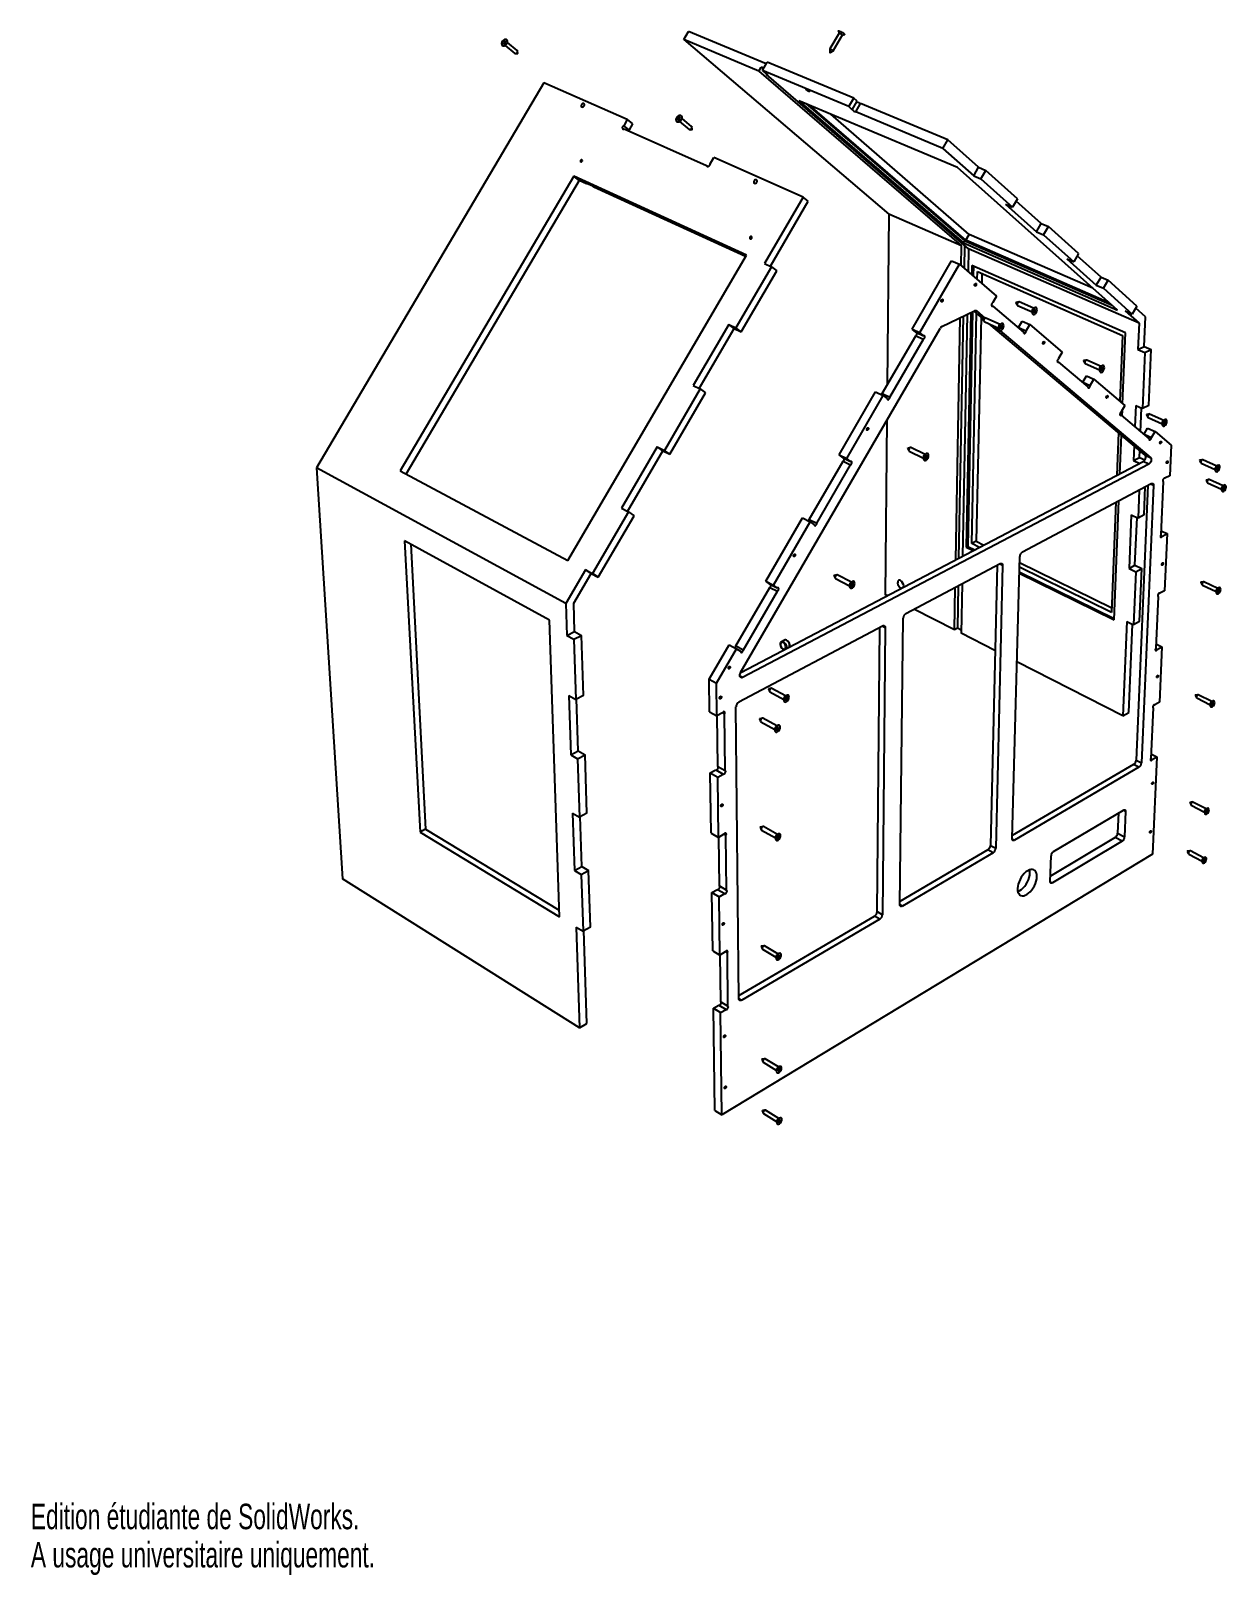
# Model space of a CAD drawing. Extents: x 0 to 170, y 0 to 220.
import ezdxf
from ezdxf.enums import TextEntityAlignment as Align

# ---------------------------------------------------------------- set-up
doc = ezdxf.new("R2010")
doc.units = 0
doc.layers.get('0').update_dxf_attribs({"linetype": 'CONTINUOUS'})

msp = doc.modelspace()

# ---------------------------------------------------------------- texts
at = {"color": 7, "linetype": 'CONTINUOUS'}
for s, width, p in [('Edition étudiante de SolidWorks.', 0.667188, (0, 5.45)), ('A usage universitaire uniquement.', 0.668182, (0, 0))]:
    msp.add_text(s, height=3.633, dxfattribs=dict(at, width=width)).set_placement(p, align=Align.BOTTOM_LEFT)

# ---------------------------------------------------------------- linework, layer by layer
at = {"color": 7, "linetype": 'CONTINUOUS'}
for p, q in [((67.52, 218.7), (67.37, 218.53)), ((67.37, 218.53), (67.4, 218.35)), ((67.52, 218.41), (67.37, 218.53)), ((67.4, 218.35), (67.57, 218.33)), ((67.7, 218.69), (67.52, 218.7)), ((67.67, 218.58), (67.52, 218.7)), ((67.67, 218.58), (67.52, 218.41)), ((67.52, 218.41), (67.53, 218.34)), ((67.57, 218.33), (67.72, 218.5)), ((67.62, 218.11), (69.02, 216.99)), ((67.71, 218.58), (67.67, 218.58)), ((67.72, 218.5), (67.7, 218.69)), ((69.36, 217.41), (67.95, 218.54)), ((93.11, 218.95), (93.79, 220.11)), ((103.81, 214.46), (93.11, 218.95)), ((93.11, 218.95), (122.34, 194.08)), ((104.86, 215.48), (93.79, 220.11)), ((115.26, 219.87), (113.93, 217.62)), ((114.38, 217.35), (115.71, 219.61)), ((115.17, 220.17), (115.25, 219.87)), ((115.7, 219.6), (116, 219.68)), ((69.14, 216.96), (69.44, 216.99)), ((69.45, 217), (69.41, 217.3)), ((113.93, 217.61), (113.93, 217.11)), ((113.95, 217.1), (114.38, 217.35)), ((103.81, 214.46), (104.15, 215.04)), ((103.81, 214.46), (132.7, 189.56)), ((104.51, 214.89), (104.15, 215.04)), ((104.15, 215.04), (104.45, 214.79)), ((104.31, 214.55), (105.01, 215.74)), ((104.31, 214.55), (104.82, 214.12)), ((116.63, 209.39), (104.31, 214.55)), ((104.91, 214.06), (104.87, 213.99)), ((133.69, 189.13), (104.87, 213.99)), ((117.33, 210.59), (105.01, 215.74)), ((73.14, 212.79), (40.73, 157.9)), ((85.04, 207.55), (73.14, 212.79)), ((132.12, 200.69), (109.49, 210.24)), ((109.49, 210.24), (132.99, 189.96)), ((110.49, 209.82), (133.15, 190.24)), ((133.32, 190.34), (111.09, 209.57)), ((116.63, 209.39), (117.33, 210.59)), ((117.13, 208.95), (116.63, 209.39)), ((117.13, 208.95), (117.83, 210.15)), ((117.83, 210.15), (117.33, 210.59)), ((117.61, 208.66), (118.31, 209.86)), ((130.76, 204.66), (118.31, 209.86)), ((85.04, 207.55), (84.53, 206.67)), ((85.04, 207.55), (85.8, 206.93)), ((92.39, 207.87), (92.23, 207.69)), ((92.23, 207.69), (92.26, 207.49)), ((92.38, 207.57), (92.23, 207.69)), ((92.26, 207.49), (92.45, 207.48)), ((92.54, 207.75), (92.38, 207.57)), ((92.38, 207.57), (92.39, 207.48)), ((92.58, 207.85), (92.39, 207.87)), ((92.54, 207.75), (92.39, 207.87)), ((92.45, 207.48), (92.61, 207.66)), ((92.5, 207.25), (93.85, 206.13)), ((92.6, 207.74), (92.54, 207.75)), ((92.61, 207.66), (92.58, 207.85)), ((94.21, 206.57), (92.85, 207.68)), ((133.8, 191.17), (114.06, 208.32)), ((130.05, 203.43), (117.61, 208.66)), ((85.29, 206.06), (84.53, 206.67)), ((84.6, 206.21), (96.35, 201.01)), ((85.8, 206.93), (85.29, 206.06)), ((93.99, 206.1), (94.27, 206.14)), ((94.28, 206.15), (94.27, 206.43)), ((130.05, 203.43), (130.76, 204.66)), ((130.05, 203.43), (134.43, 199.53)), ((135.13, 200.74), (130.76, 204.66)), ((96.54, 200.86), (96.35, 201.01)), ((96.84, 201.23), (97.36, 202.12)), ((110.11, 196.5), (97.36, 202.12)), ((154.95, 180.38), (132.12, 200.69)), ((134.43, 199.53), (135.13, 200.74)), ((135.13, 200.74), (136.16, 200.3)), ((77.4, 199.46), (52.67, 157.47)), ((78.16, 198.87), (53.53, 157.01)), ((102.02, 188.21), (77.4, 199.46)), ((78.16, 198.87), (77.4, 199.46)), ((79.24, 198.37), (78.16, 198.87)), ((78.86, 198.67), (79.88, 198.2)), ((79.24, 198.37), (78.86, 198.67)), ((79.24, 198.37), (79.3, 198.47)), ((79.88, 198.2), (80.26, 197.91)), ((134.43, 199.53), (135.46, 199.09)), ((135.46, 199.09), (136.16, 200.3)), ((135.46, 199.09), (139.98, 195.06)), ((140.68, 196.25), (136.16, 200.3)), ((101.9, 188.01), (80.26, 197.91)), ((110.11, 196.5), (104.59, 187.04)), ((110.84, 195.89), (110.11, 196.5)), ((140.68, 196.25), (139.98, 195.06)), ((105.45, 186.64), (110.84, 195.89)), ((122.34, 194.08), (122.11, 169.71)), ((132.7, 189.56), (122.34, 194.08)), ((138.96, 195.49), (139.98, 195.06)), ((138.96, 195.49), (143.38, 191.55)), ((144.07, 192.73), (140.49, 195.93)), ((143.38, 191.55), (144.07, 192.73)), ((144.07, 192.73), (145.09, 192.3)), ((144.4, 191.11), (145.09, 192.3)), ((149.39, 188.43), (145.09, 192.3)), ((132.64, 186.7), (132.7, 189.56)), ((133.15, 190.24), (132.99, 189.96)), ((132.99, 189.96), (154.95, 180.38)), ((133.13, 189.61), (133.07, 186.33)), ((133.15, 190.24), (154.17, 181.08)), ((133.32, 190.34), (133.8, 191.17)), ((153.77, 181.43), (133.32, 190.34)), ((151.42, 183.52), (133.8, 191.17)), ((143.38, 191.55), (144.4, 191.11)), ((144.4, 191.11), (148.72, 187.26)), ((76.58, 144.67), (102.02, 188.21)), ((125.64, 177.66), (131.29, 187.4)), ((131.29, 187.4), (132.39, 186.92)), ((133.69, 189.13), (133.63, 185.86)), ((158.01, 178.5), (133.69, 189.13)), ((147.7, 187.7), (148.72, 187.26)), ((147.7, 187.7), (151.92, 183.93)), ((149.39, 188.43), (148.72, 187.26)), ((152.59, 185.09), (149.21, 188.12)), ((105.62, 186.57), (100.54, 177.86)), ((101.29, 177.28), (106.36, 185.97)), ((104.59, 187.04), (105.62, 186.57)), ((105.62, 186.57), (106.36, 185.97)), ((126.74, 177.16), (132.39, 186.92)), ((132.39, 186.92), (137.7, 182.38)), ((134.17, 186.74), (134.15, 185.41)), ((156.06, 177.12), (134.17, 186.74)), ((134.39, 186.65), (134.36, 185.23)), ((134.94, 184.74), (134.96, 185.87)), ((134.96, 185.87), (155.64, 176.77)), ((135.61, 185.59), (135.58, 184.19)), ((151.92, 183.93), (152.59, 185.09)), ((152.59, 185.09), (153.6, 184.65)), ((151.92, 183.93), (152.93, 183.5)), ((152.93, 183.5), (153.6, 184.65)), ((152.93, 183.5), (157.05, 179.82)), ((157.71, 180.96), (153.6, 184.65)), ((136.97, 181.02), (137.15, 180.94)), ((137.15, 180.94), (141.53, 177.21)), ((137.7, 182.38), (137.16, 181.44)), ((140.85, 181.54), (140.46, 181.44)), ((140.46, 181.42), (140.64, 181.07)), ((140.7, 181.02), (142.75, 180.11)), ((142.98, 180.63), (140.93, 181.54)), ((143.05, 180.68), (142.9, 180.56)), ((157.71, 180.96), (157.05, 179.82)), ((158.91, 179.43), (157.54, 180.66)), ((129.91, 178.04), (134.57, 180.26)), ((131.87, 144.77), (132.51, 179.28)), ((132.94, 179.49), (132.29, 144.99)), ((133.51, 179.76), (132.84, 145.28)), ((134.04, 180.01), (133.38, 146.57)), ((134.26, 180.12), (133.59, 146.69)), ((134.17, 147.08), (134.84, 179.92)), ((135.74, 179.17), (134.48, 180.22)), ((135.48, 179.39), (134.81, 147.41)), ((134.84, 180.25), (136.03, 179.24)), ((135.69, 179.14), (135.88, 178.79)), ((136.09, 179.26), (135.7, 179.16)), ((135.93, 178.73), (137.98, 177.81)), ((138.22, 178.33), (136.17, 179.25)), ((158.88, 159.69), (136.63, 178.42)), ((138.28, 178.38), (138.13, 178.27)), ((140.82, 177.88), (141.36, 178.81)), ((141.36, 178.81), (142.44, 178.33)), ((142.74, 180.21), (142.76, 180.02)), ((142.97, 180.23), (143.04, 180.31)), ((142.98, 180.29), (142.97, 180.08)), ((142.97, 180.1), (143.11, 180.04)), ((142.97, 180.08), (143.11, 180.04)), ((143.12, 180.47), (142.98, 180.29)), ((143.04, 180.31), (143.04, 180.38)), ((143.04, 180.31), (143.25, 180.22)), ((143.11, 180.04), (143.25, 180.22)), ((143.26, 180.43), (143.12, 180.47)), ((143.25, 180.22), (143.26, 180.43)), ((156.05, 180.25), (157.05, 179.82)), ((156.05, 180.25), (158.01, 178.5)), ((158.01, 178.5), (157.86, 174.76)), ((158.73, 175.2), (158.91, 179.43)), ((99.51, 178.34), (94.42, 169.62)), ((95.28, 169.21), (100.27, 177.76)), ((99.51, 178.34), (100.54, 177.86)), ((100.27, 177.76), (99.51, 178.34)), ((100.27, 177.76), (101.29, 177.28)), ((101.29, 177.28), (100.54, 177.86)), ((101.2, 128.68), (129.64, 177.77)), ((121.39, 168.47), (126.17, 176.72)), ((122.48, 167.96), (127.26, 176.22)), ((125.64, 177.66), (126.74, 177.16)), ((126.18, 177.22), (125.64, 177.66)), ((126.17, 176.72), (127.26, 176.22)), ((126.18, 177.22), (127.27, 176.72)), ((127.27, 176.72), (126.74, 177.16)), ((137.44, 178.05), (138.05, 177.54)), ((137.98, 177.92), (137.99, 177.73)), ((138.14, 177.47), (159.67, 159.33)), ((138.36, 178.17), (138.21, 178)), ((138.21, 177.93), (138.28, 178.01)), ((138.21, 178), (138.21, 177.78)), ((138.21, 177.81), (138.35, 177.74)), ((138.21, 177.78), (138.35, 177.74)), ((138.28, 178.01), (138.29, 178.09)), ((138.28, 178.01), (138.49, 177.92)), ((138.35, 177.74), (138.49, 177.92)), ((138.5, 178.14), (138.36, 178.17)), ((138.49, 177.92), (138.5, 178.14)), ((140.81, 177.82), (140.82, 177.88)), ((140.82, 177.88), (141.91, 177.4)), ((141.91, 177.4), (142.44, 178.33)), ((142.44, 178.33), (147.07, 174.38)), ((155.64, 176.77), (155.27, 167.37)), ((155.67, 167.03), (156.06, 177.12)), ((147.07, 174.38), (146.54, 173.46)), ((157.86, 174.76), (158.73, 175.2)), ((157.86, 174.76), (158.85, 174.32)), ((158.85, 174.32), (158.52, 166.34)), ((158.73, 175.2), (159.73, 174.76)), ((158.85, 174.32), (159.73, 174.76)), ((159.39, 166.79), (159.73, 174.76)), ((146.35, 173.05), (146.52, 172.97)), ((146.52, 172.97), (150.7, 169.43)), ((150.49, 173.26), (150.1, 173.17)), ((150.1, 173.15), (150.28, 172.8)), ((150.33, 172.75), (152.37, 171.84)), ((152.59, 172.35), (150.56, 173.26)), ((152.36, 171.93), (152.38, 171.74)), ((152.68, 172.41), (152.52, 172.29)), ((152.59, 172.02), (152.58, 171.81)), ((152.58, 171.84), (152.71, 171.78)), ((152.58, 171.81), (152.71, 171.78)), ((152.73, 172.19), (152.59, 172.02)), ((152.59, 171.97), (152.64, 172.04)), ((152.64, 172.04), (152.65, 172.09)), ((152.64, 172.04), (152.85, 171.95)), ((152.71, 171.78), (152.85, 171.95)), ((152.86, 172.16), (152.73, 172.19)), ((152.85, 171.95), (152.86, 172.16)), ((94.42, 169.62), (95.44, 169.13)), ((149.98, 170.04), (149.99, 170.1)), ((149.99, 170.1), (150.51, 171)), ((149.99, 170.1), (151.06, 169.61)), ((150.51, 171), (151.58, 170.52)), ((151.06, 169.61), (151.58, 170.52)), ((151.58, 170.52), (155.99, 166.76)), ((95.44, 169.13), (90.33, 160.37)), ((91.11, 159.82), (96.21, 168.56)), ((95.44, 169.13), (96.21, 168.56)), ((115.25, 159.73), (120.45, 168.71)), ((116.33, 159.21), (121.54, 168.2)), ((120.45, 168.71), (121.54, 168.2)), ((121.39, 168.47), (122.48, 167.96)), ((121.54, 168.2), (122.08, 167.77)), ((155.29, 165.47), (155.45, 165.39)), ((155.45, 165.39), (159.43, 162.01)), ((155.99, 166.76), (155.47, 165.86)), ((155.6, 165.27), (155.63, 166.14)), ((157.53, 166.79), (157.41, 163.73)), ((157.53, 166.79), (158.52, 166.34)), ((158.23, 163.03), (158.37, 166.41)), ((159.39, 166.79), (158.52, 166.34)), ((159.06, 165.46), (159.25, 165.11)), ((159.45, 165.56), (159.07, 165.48)), ((161.53, 164.65), (159.52, 165.56)), ((122.06, 164.7), (121.83, 139.8)), ((158.72, 162.68), (159.23, 163.56)), ((159.23, 163.56), (160.29, 163.08)), ((159.29, 165.07), (161.3, 164.16)), ((159.78, 162.2), (160.29, 163.08)), ((160.29, 163.08), (162.58, 161.13)), ((161.29, 164.24), (161.32, 164.04)), ((161.63, 164.72), (161.46, 164.6)), ((161.52, 164.33), (161.51, 164.13)), ((161.51, 164.15), (161.64, 164.1)), ((161.51, 164.13), (161.64, 164.1)), ((161.66, 164.5), (161.52, 164.33)), ((161.52, 164.3), (161.57, 164.36)), ((161.57, 164.36), (161.57, 164.39)), ((161.57, 164.36), (161.78, 164.27)), ((161.64, 164.1), (161.78, 164.27)), ((161.78, 164.47), (161.66, 164.5)), ((161.78, 164.27), (161.78, 164.47)), ((89.32, 160.88), (84.2, 152.12)), ((89.32, 160.88), (90.33, 160.37)), ((90.1, 160.33), (89.32, 160.88)), ((125.41, 160.78), (125.02, 160.69)), ((127.51, 159.8), (125.49, 160.77)), ((155.1, 162.88), (154.86, 156.82)), ((155.27, 157.04), (155.49, 162.55)), ((157.3, 161.03), (157.21, 158.93)), ((158.71, 162.62), (158.72, 162.68)), ((158.72, 162.68), (159.78, 162.2)), ((162.58, 161.13), (162.38, 156.75)), ((85.05, 151.68), (90.1, 160.33)), ((90.1, 160.33), (91.11, 159.82)), ((91.11, 159.82), (90.33, 160.37)), ((101.21, 128.7), (158.6, 158.78)), ((110.99, 150.53), (115.8, 158.82)), ((115.25, 159.73), (116.33, 159.21)), ((115.8, 159.32), (115.25, 159.73)), ((115.8, 159.32), (116.88, 158.79)), ((115.8, 158.82), (116.88, 158.3)), ((116.88, 158.79), (116.33, 159.21)), ((125.01, 160.68), (125.18, 160.32)), ((125.24, 160.26), (127.26, 159.28)), ((127.26, 159.39), (127.27, 159.21)), ((127.58, 159.85), (127.43, 159.74)), ((127.64, 159.64), (127.49, 159.46)), ((127.49, 159.39), (127.58, 159.49)), ((127.49, 159.46), (127.49, 159.24)), ((127.49, 159.28), (127.64, 159.21)), ((127.49, 159.24), (127.64, 159.21)), ((127.58, 159.49), (127.58, 159.56)), ((127.58, 159.49), (127.78, 159.39)), ((127.79, 159.6), (127.64, 159.64)), ((127.64, 159.21), (127.78, 159.39)), ((127.78, 159.39), (127.79, 159.6)), ((157.21, 158.93), (158.08, 159.38)), ((157.21, 158.93), (158.1, 158.52)), ((158.08, 159.38), (158.11, 160.34)), ((158.08, 159.38), (158.84, 159.03)), ((159.39, 158.42), (158.6, 158.78)), ((158.88, 159.69), (159.67, 159.33)), ((166.64, 158.95), (166.83, 158.61)), ((167.04, 159.05), (166.65, 158.97)), ((166.88, 158.57), (168.87, 157.66)), ((169.09, 158.14), (167.1, 159.05)), ((76.29, 138.56), (40.73, 157.9)), ((40.73, 157.9), (44.44, 99.27)), ((52.67, 157.47), (76.58, 144.67)), ((159.39, 158.42), (101.49, 128.01)), ((112.07, 150), (116.88, 158.3)), ((161.67, 156.41), (161.71, 156.39)), ((162.38, 156.75), (161.71, 156.39)), ((168.86, 157.73), (168.88, 157.53)), ((169.19, 158.21), (169.02, 158.1)), ((169.08, 157.83), (169.07, 157.63)), ((169.07, 157.66), (169.19, 157.6)), ((169.07, 157.63), (169.19, 157.6)), ((169.21, 157.99), (169.08, 157.83)), ((169.08, 157.8), (169.12, 157.86)), ((169.12, 157.86), (169.12, 157.88)), ((169.12, 157.86), (169.32, 157.77)), ((169.19, 157.6), (169.32, 157.77)), ((169.33, 157.96), (169.21, 157.99)), ((169.32, 157.77), (169.33, 157.96)), ((141.38, 145.91), (159.75, 155.64)), ((159.28, 155.38), (157.59, 116.2)), ((158.03, 154.73), (157.87, 150.72)), ((160.08, 155.37), (158.35, 115.8)), ((158.72, 151.18), (158.9, 155.18)), ((161.45, 155.94), (161.11, 148.32)), ((167.95, 156.24), (167.56, 156.15)), ((167.56, 156.14), (167.74, 155.79)), ((167.78, 155.75), (169.77, 154.84)), ((169.99, 155.32), (168.01, 156.23)), ((169.76, 154.91), (169.79, 154.71)), ((170.1, 155.39), (169.93, 155.28)), ((169.98, 155.01), (169.97, 154.81)), ((169.97, 154.84), (170.09, 154.78)), ((169.97, 154.81), (170.09, 154.78)), ((170.11, 155.17), (169.98, 155.01)), ((169.98, 154.99), (170.02, 155.04)), ((170.02, 155.04), (170.02, 155.06)), ((170.02, 155.04), (170.22, 154.95)), ((170.09, 154.78), (170.22, 154.95)), ((170.23, 155.14), (170.11, 155.17)), ((170.22, 154.95), (170.23, 155.14)), ((84.2, 152.12), (85.21, 151.6)), ((154.71, 152.97), (154.1, 137.28)), ((154.46, 136.19), (155.12, 153.19)), ((85.21, 151.6), (80.08, 142.8)), ((80.88, 142.28), (86, 151.06)), ((85.21, 151.6), (86, 151.06)), ((104.8, 141.71), (110.03, 150.74)), ((105.87, 141.16), (111.1, 150.2)), ((110.03, 150.74), (111.1, 150.2)), ((110.99, 150.53), (112.07, 150)), ((111.1, 150.2), (111.66, 149.79)), ((156.89, 151.18), (156.58, 143.53)), ((156.89, 151.18), (157.87, 150.72)), ((157.43, 143.99), (157.72, 150.79)), ((158.72, 151.18), (157.87, 150.72)), ((161.08, 148.26), (161.34, 148.14)), ((161.13, 148.91), (162, 148.5)), ((161.34, 148.14), (162, 148.5)), ((162, 148.5), (161.63, 140.37)), ((53.3, 147.48), (55.49, 105.95)), ((73.93, 136.15), (53.3, 147.48)), ((54.16, 147.01), (56.27, 106.36)), ((133.59, 146.69), (133.38, 146.57)), ((133.38, 146.57), (134.37, 146.08)), ((133.59, 146.69), (134.59, 146.2)), ((134.81, 147.41), (134.17, 147.08)), ((135.25, 146.54), (134.17, 147.08)), ((134.81, 147.41), (135.89, 146.88)), ((79.08, 143.34), (76.29, 138.56)), ((79.08, 143.34), (80.08, 142.8)), ((79.87, 142.82), (79.08, 143.34)), ((124.77, 137.11), (138.2, 144.23)), ((137.76, 143.99), (136.81, 104.04)), ((138.56, 143.96), (137.57, 103.63)), ((139.92, 105.01), (141, 145.25)), ((154.1, 137.28), (140.96, 143.74)), ((140.98, 144.38), (154.13, 137.93)), ((156.58, 143.53), (157.43, 143.99)), ((156.58, 143.53), (157.55, 143.06)), ((157.43, 143.99), (158.4, 143.53)), ((157.55, 143.06), (158.4, 143.53)), ((158.08, 135.99), (158.4, 143.53)), ((77.4, 138.58), (79.87, 142.82)), ((79.87, 142.82), (80.88, 142.28)), ((80.88, 142.28), (80.08, 142.8)), ((104.8, 141.71), (105.87, 141.16)), ((105.37, 141.32), (104.8, 141.71)), ((105.37, 141.32), (106.43, 140.77)), ((106.43, 140.77), (105.87, 141.16)), ((114.91, 142.62), (114.51, 142.54)), ((114.51, 142.52), (114.67, 142.16)), ((114.72, 142.1), (116.73, 141.07)), ((116.99, 141.59), (114.99, 142.61)), ((116.73, 141.19), (116.73, 141)), ((117.05, 141.63), (116.9, 141.52)), ((117.11, 141.41), (116.96, 141.23)), ((116.96, 141.17), (117.05, 141.28)), ((116.96, 141.23), (116.96, 141.02)), ((116.96, 141.07), (117.11, 141)), ((116.96, 141.02), (117.11, 141)), ((117.05, 141.28), (117.05, 141.34)), ((117.05, 141.28), (117.25, 141.18)), ((117.26, 141.39), (117.11, 141.41)), ((117.11, 141), (117.25, 141.18)), ((117.25, 141.18), (117.26, 141.39)), ((132.22, 141.06), (132.11, 135.01)), ((132.77, 141.35), (132.63, 134.3)), ((140.94, 143.07), (154.46, 136.41)), ((140.94, 142.85), (154.46, 136.19)), ((157.55, 143.06), (157.23, 135.52)), ((166.82, 141.55), (167.01, 141.21)), ((167.21, 141.64), (166.83, 141.57)), ((167.04, 141.17), (169, 140.23)), ((169.23, 140.7), (167.27, 141.63)), ((100.54, 132.5), (105.37, 140.83)), ((101.6, 131.94), (106.44, 140.28)), ((105.37, 140.83), (106.44, 140.28)), ((122.11, 139.66), (121.83, 139.8)), ((131.69, 134.78), (131.8, 140.83)), ((160.72, 139.56), (160.38, 132.16)), ((160.94, 140.02), (160.97, 140)), ((161.63, 140.37), (160.97, 140)), ((168.99, 140.3), (169.02, 140.1)), ((169.34, 140.77), (169.17, 140.66)), ((169.21, 140.38), (169.2, 140.19)), ((169.2, 140.19), (169.32, 140.17)), ((169.34, 140.55), (169.21, 140.38)), ((169.21, 140.38), (169.26, 140.43)), ((169.21, 140.23), (169.32, 140.17)), ((169.26, 140.43), (169.26, 140.44)), ((169.26, 140.43), (169.45, 140.33)), ((169.32, 140.17), (169.45, 140.33)), ((169.46, 140.52), (169.34, 140.55)), ((169.45, 140.33), (169.46, 140.52)), ((76.29, 138.56), (76.43, 134)), ((77.52, 134.55), (77.4, 138.58)), ((131.69, 134.78), (125.92, 137.72)), ((75.38, 93.86), (73.93, 136.15)), ((76.43, 134), (77.52, 134.55)), ((77.52, 134.55), (78.52, 134)), ((100.95, 124.5), (121.44, 135.35)), ((120.67, 94.61), (121.03, 135.13)), ((121.82, 135.08), (121.44, 94.17)), ((123.9, 95.62), (124.38, 136.44)), ((132.11, 135.01), (131.69, 134.78)), ((132.64, 134.74), (132.11, 135.01)), ((156.27, 135.99), (155.72, 122.54)), ((156.27, 135.99), (157.23, 135.52)), ((156.56, 123.02), (157.08, 135.59)), ((158.08, 135.99), (157.23, 135.52)), ((76.43, 134), (77.43, 133.46)), ((77.43, 133.46), (78.52, 134)), ((77.43, 133.46), (77.7, 124.87)), ((78.78, 125.42), (78.52, 134)), ((96.7, 127.75), (99.55, 132.67)), ((99.55, 132.67), (100.61, 132.1)), ((100.54, 132.5), (101.6, 131.94)), ((107.01, 133.09), (107.02, 133.09)), ((107.46, 133.32), (107.02, 133.09)), ((137.47, 131.83), (132.63, 134.3)), ((160.41, 132.78), (161.27, 132.36)), ((160.61, 131.99), (161.27, 132.36)), ((161.27, 132.36), (160.91, 124.46)), ((97.76, 127.17), (100.61, 132.1)), ((100.61, 132.1), (101.19, 131.72)), ((155.72, 122.54), (140.6, 130.24)), ((160.36, 132.11), (160.61, 131.99)), ((96.7, 127.75), (97.76, 127.17)), ((96.76, 123.11), (96.7, 127.75)), ((97.82, 122.53), (97.76, 127.17)), ((105.16, 126.36), (105.31, 126)), ((105.56, 126.45), (105.17, 126.38)), ((105.37, 125.93), (107.35, 124.87)), ((107.62, 125.37), (105.64, 126.44)), ((166.4, 125.53), (166.02, 125.47)), ((168.39, 124.56), (166.46, 125.53)), ((76.71, 125.42), (77.7, 124.87)), ((76.71, 125.42), (76.98, 116.98)), ((78.78, 125.42), (77.7, 124.87)), ((78.05, 117.54), (77.82, 124.93)), ((100.96, 82.18), (100.54, 123.8)), ((107.35, 124.98), (107.35, 124.79)), ((107.68, 125.42), (107.53, 125.31)), ((107.73, 125.19), (107.58, 125.01)), ((107.58, 124.95), (107.68, 125.07)), ((107.58, 125.01), (107.58, 124.8)), ((107.58, 124.86), (107.73, 124.78)), ((107.58, 124.8), (107.73, 124.78)), ((107.68, 125.07), (107.68, 125.13)), ((107.68, 125.07), (107.88, 124.96)), ((107.88, 125.17), (107.73, 125.19)), ((107.73, 124.78), (107.88, 124.96)), ((107.88, 124.96), (107.88, 125.17)), ((160, 123.65), (159.68, 116.46)), ((160.23, 124.1), (160.25, 124.09)), ((160.91, 124.46), (160.25, 124.09)), ((166.01, 125.45), (166.19, 125.11)), ((166.23, 125.07), (168.16, 124.1)), ((168.15, 124.17), (168.17, 123.97)), ((168.51, 124.63), (168.33, 124.53)), ((168.37, 124.25), (168.36, 124.06)), ((168.36, 124.1), (168.48, 124.04)), ((168.36, 124.06), (168.48, 124.04)), ((168.5, 124.41), (168.37, 124.25)), ((168.41, 124.3), (168.6, 124.21)), ((168.48, 124.04), (168.6, 124.21)), ((168.61, 124.39), (168.5, 124.41)), ((168.6, 124.21), (168.61, 124.39)), ((96.76, 123.11), (97.82, 122.53)), ((98.62, 122.96), (97.82, 122.53)), ((97.96, 115.3), (97.87, 122.56)), ((98.6, 122.94), (98.91, 122.77)), ((99.01, 114.71), (98.91, 122.77)), ((104.3, 122.18), (103.9, 122.11)), ((103.9, 122.09), (104.05, 121.72)), ((104.1, 121.66), (106.08, 120.58)), ((106.35, 121.09), (104.38, 122.17)), ((106.42, 121.13), (106.26, 121.03)), ((155.72, 122.54), (156.56, 123.02)), ((106.08, 120.69), (106.08, 120.5)), ((106.46, 120.91), (106.31, 120.72)), ((106.31, 120.67), (106.41, 120.79)), ((106.31, 120.72), (106.31, 120.52)), ((106.31, 120.58), (106.46, 120.49)), ((106.31, 120.52), (106.46, 120.49)), ((106.41, 120.79), (106.41, 120.84)), ((106.41, 120.79), (106.61, 120.68)), ((106.61, 120.88), (106.46, 120.91)), ((106.46, 120.49), (106.61, 120.68)), ((106.61, 120.68), (106.61, 120.88)), ((76.98, 116.98), (78.05, 117.54)), ((76.98, 116.98), (77.96, 116.41)), ((77.96, 116.41), (79.03, 116.98)), ((78.05, 117.54), (79.03, 116.98)), ((79.29, 108.66), (79.03, 116.98)), ((159.71, 117.12), (160.55, 116.68)), ((77.96, 116.41), (78.22, 108.09)), ((96.88, 114.38), (97.68, 114.81)), ((97.68, 114.81), (98.72, 114.22)), ((97.96, 115.3), (99.01, 114.71)), ((157.24, 115.58), (139.94, 105.45)), ((158, 115.19), (140.26, 104.78)), ((158, 115.19), (157.24, 115.58)), ((157.59, 116.2), (158.35, 115.8)), ((159.66, 116.43), (159.9, 116.3)), ((159.9, 116.3), (160.55, 116.68)), ((160.55, 116.68), (159.92, 102.82)), ((96.88, 114.38), (97.93, 113.79)), ((97, 105.79), (96.88, 114.38)), ((97.93, 113.79), (98.72, 114.22)), ((98.04, 105.19), (97.93, 113.79)), ((165.24, 110.17), (165.42, 109.82)), ((165.63, 110.24), (165.25, 110.18)), ((167.59, 109.25), (165.68, 110.23)), ((77.25, 108.66), (78.22, 108.09)), ((77.25, 108.66), (77.51, 100.47)), ((79.29, 108.66), (78.22, 108.09)), ((78.56, 101.05), (78.34, 108.16)), ((145.82, 103.18), (155.78, 109.09)), ((155.07, 108.67), (154.95, 105.79)), ((156.1, 108.87), (155.95, 105.25)), ((165.45, 109.78), (167.36, 108.8)), ((167.35, 108.86), (167.37, 108.65)), ((167.71, 109.31), (167.53, 109.21)), ((167.56, 108.93), (167.55, 108.75)), ((167.55, 108.75), (167.67, 108.73)), ((167.69, 109.09), (167.56, 108.93)), ((167.56, 108.79), (167.67, 108.73)), ((167.61, 108.99), (167.8, 108.9)), ((167.67, 108.73), (167.8, 108.9)), ((167.81, 109.08), (167.69, 109.09)), ((167.8, 108.9), (167.81, 109.08)), ((56.27, 106.36), (55.49, 105.95)), ((55.49, 105.95), (75.38, 93.86)), ((56.27, 106.36), (75.35, 94.79)), ((97, 105.79), (98.04, 105.19)), ((104, 106.65), (104.15, 106.28)), ((104.41, 106.73), (104.01, 106.67)), ((104.2, 106.22), (106.16, 105.12)), ((106.44, 105.61), (104.48, 106.72)), ((154.95, 105.79), (155.95, 105.25)), ((98.83, 105.63), (98.04, 105.19)), ((98.18, 98.26), (98.09, 105.22)), ((98.82, 105.63), (99.11, 105.46)), ((99.2, 97.66), (99.11, 105.46)), ((106.16, 105.22), (106.15, 105.03)), ((106.51, 105.66), (106.35, 105.56)), ((106.53, 105.43), (106.38, 105.25)), ((106.38, 105.2), (106.48, 105.33)), ((106.38, 105.25), (106.38, 105.05)), ((106.38, 105.11), (106.53, 105.03)), ((106.38, 105.05), (106.53, 105.03)), ((106.48, 105.33), (106.48, 105.37)), ((106.48, 105.33), (106.68, 105.21)), ((106.68, 105.41), (106.53, 105.43)), ((106.53, 105.03), (106.68, 105.21)), ((106.68, 105.21), (106.68, 105.41)), ((136.81, 104.04), (137.57, 103.63)), ((154.6, 105.17), (145.37, 99.65)), ((155.6, 104.64), (145.68, 98.69)), ((155.6, 104.64), (154.6, 105.17)), ((159.92, 102.82), (98.53, 65.62)), ((136.44, 103.4), (123.9, 96.06)), ((137.2, 102.99), (124.26, 95.4)), ((137.2, 102.99), (136.44, 103.4)), ((145.35, 98.9), (145.47, 102.56)), ((164.89, 103.2), (165.07, 102.86)), ((165.28, 103.27), (164.9, 103.22)), ((165.1, 102.82), (166.99, 101.82)), ((167.22, 102.27), (165.33, 103.27)), ((166.98, 101.88), (167.01, 101.68)), ((167.35, 102.34), (167.17, 102.24)), ((167.2, 101.95), (167.19, 101.77)), ((167.19, 101.82), (167.3, 101.76)), ((167.19, 101.77), (167.3, 101.76)), ((167.32, 102.11), (167.2, 101.95)), ((167.25, 102.02), (167.43, 101.92)), ((167.3, 101.76), (167.43, 101.92)), ((167.44, 102.1), (167.32, 102.11)), ((167.43, 101.92), (167.44, 102.1)), ((78.23, 78.05), (44.44, 99.27)), ((77.51, 100.47), (78.56, 101.05)), ((77.51, 100.47), (78.47, 99.89)), ((78.47, 99.89), (79.53, 100.47)), ((78.47, 99.89), (78.73, 91.82)), ((78.56, 101.05), (79.53, 100.47)), ((79.78, 92.41), (79.53, 100.47)), ((97.11, 97.33), (97.9, 97.77)), ((97.11, 97.33), (98.14, 96.73)), ((97.23, 89.01), (97.11, 97.33)), ((97.9, 97.77), (98.93, 97.17)), ((98.14, 96.73), (98.93, 97.17)), ((98.18, 98.26), (99.2, 97.66)), ((98.25, 88.4), (98.14, 96.73)), ((100.96, 82.64), (120.3, 93.96)), ((121.06, 93.52), (101.36, 81.97)), ((121.06, 93.52), (120.3, 93.96)), ((120.67, 94.61), (121.44, 94.17)), ((77.77, 92.41), (78.73, 91.82)), ((77.77, 92.41), (78.23, 78.05)), ((79.78, 92.41), (78.73, 91.82)), ((79.26, 78.65), (78.85, 91.89)), ((97.23, 89.01), (98.25, 88.4)), ((99.02, 88.85), (98.25, 88.4)), ((98.38, 81.74), (98.3, 88.43)), ((99.03, 88.86), (99.31, 88.69)), ((99.4, 81.13), (99.31, 88.69)), ((104.12, 89.66), (104.27, 89.29)), ((104.53, 89.73), (104.13, 89.67)), ((104.31, 89.23), (106.24, 88.09)), ((106.52, 88.58), (104.6, 89.71)), ((106.24, 88.19), (106.24, 87.99)), ((106.61, 88.63), (106.44, 88.53)), ((106.61, 88.39), (106.46, 88.21)), ((106.46, 88.18), (106.56, 88.3)), ((106.46, 88.21), (106.47, 88.02)), ((106.47, 88.09), (106.61, 88.01)), ((106.56, 88.3), (106.56, 88.33)), ((106.56, 88.3), (106.76, 88.19)), ((106.76, 88.38), (106.61, 88.39)), ((106.61, 88.01), (106.76, 88.19)), ((106.76, 88.19), (106.76, 88.38)), ((106.47, 88.02), (106.61, 88.01)), ((98.38, 81.74), (99.4, 81.13)), ((97.34, 80.82), (98.11, 81.27)), ((97.34, 80.82), (98.35, 80.2)), ((97.54, 66.25), (97.34, 80.82)), ((98.11, 81.27), (99.12, 80.65)), ((98.35, 80.2), (99.12, 80.65)), ((98.53, 65.62), (98.35, 80.2)), ((78.23, 78.05), (79.26, 78.65)), ((104.64, 73.62), (104.24, 73.58)), ((104.24, 73.57), (104.38, 73.19)), ((104.42, 73.14), (106.32, 71.97)), ((106.61, 72.45), (104.71, 73.61)), ((106.32, 72.06), (106.32, 71.86)), ((106.71, 72.5), (106.53, 72.41)), ((106.69, 72.26), (106.54, 72.08)), ((106.54, 72.07), (106.64, 72.19)), ((106.54, 72.08), (106.54, 71.89)), ((106.54, 71.98), (106.69, 71.89)), ((106.54, 71.89), (106.69, 71.89)), ((106.64, 72.19), (106.64, 72.2)), ((106.64, 72.19), (106.83, 72.07)), ((106.83, 72.26), (106.69, 72.26)), ((106.69, 71.89), (106.83, 72.07)), ((106.83, 72.07), (106.83, 72.26)), ((97.54, 66.25), (98.53, 65.62)), ((104.29, 66.25), (104.43, 65.87)), ((104.69, 66.3), (104.3, 66.26)), ((106.65, 65.12), (104.76, 66.29)), ((104.47, 65.82), (106.36, 64.64)), ((106.36, 64.73), (106.36, 64.53)), ((106.75, 65.17), (106.57, 65.07)), ((106.72, 64.93), (106.58, 64.75)), ((106.58, 64.74), (106.67, 64.86)), ((106.58, 64.75), (106.58, 64.56)), ((106.58, 64.65), (106.72, 64.56)), ((106.58, 64.56), (106.72, 64.56)), ((106.67, 64.86), (106.67, 64.87)), ((106.67, 64.86), (106.86, 64.74)), ((106.86, 64.92), (106.72, 64.93)), ((106.72, 64.56), (106.86, 64.74)), ((106.86, 64.74), (106.86, 64.92))]:
    msp.add_line(p, q, dxfattribs=at)
at = {"color": 8, "linetype": 'CONTINUOUS'}
for p, q in [((134.84, 180.25), (134.73, 180.29)), ((160.08, 155.37), (159.63, 155.57)), ((138.56, 143.96), (138.11, 144.18)), ((121.82, 135.08), (121.37, 135.31)), ((101.08, 128.23), (101.49, 128.01)), ((156.1, 108.87), (155.74, 109.06)), ((139.92, 104.97), (140.26, 104.78)), ((145.35, 98.87), (145.68, 98.69)), ((123.9, 95.6), (124.26, 95.4)), ((100.96, 82.21), (101.36, 81.97))]:
    msp.add_line(p, q, dxfattribs=at)
at = {"color": 7, "linetype": 'CONTINUOUS'}
for points in [[(67.97, 218.72), (67.92, 218.85), (67.82, 218.94), (67.68, 218.97), (67.53, 218.94), (67.38, 218.86), (67.25, 218.72), (67.16, 218.56), (67.13, 218.39), (67.15, 218.24), (67.22, 218.13), (67.34, 218.07), (67.49, 218.07), (67.64, 218.13), (67.79, 218.24), (67.9, 218.39), (67.96, 218.56), (67.97, 218.72)], [(115.17, 220.17), (115.17, 220.18), (115.21, 220.19), (115.31, 220.17), (115.44, 220.11), (115.59, 220.03), (115.74, 219.94), (115.88, 219.85), (115.97, 219.76), (116.01, 219.71), (116, 219.68), (116, 219.68)], [(115.26, 219.87), (115.26, 219.88), (115.29, 219.88), (115.35, 219.86), (115.43, 219.82), (115.52, 219.77), (115.6, 219.72), (115.67, 219.67), (115.7, 219.63), (115.71, 219.61)], [(69.02, 216.99), (69.05, 216.97), (69.13, 216.96), (69.22, 216.98), (69.3, 217.04), (69.37, 217.12), (69.41, 217.22), (69.41, 217.31)], [(69.41, 217.31), (69.38, 217.38), (69.36, 217.41)], [(113.93, 217.61), (113.94, 217.62), (113.97, 217.62), (114.03, 217.6), (114.11, 217.56), (114.2, 217.51), (114.28, 217.46), (114.35, 217.41), (114.38, 217.37), (114.38, 217.35), (114.38, 217.35)], [(113.94, 217.11), (113.94, 217.11), (113.95, 217.1), (113.95, 217.1), (113.95, 217.1), (113.95, 217.1), (113.95, 217.11), (113.95, 217.11), (113.94, 217.11), (113.94, 217.11), (113.94, 217.11), (113.93, 217.11), (113.93, 217.11), (113.93, 217.11), (113.93, 217.11), (113.94, 217.11), (113.94, 217.11)], [(104.82, 214.12), (104.89, 214.07), (104.95, 214.03), (105, 213.99), (105.02, 213.96), (105.02, 213.95), (104.99, 213.95), (104.94, 213.96), (104.87, 213.99)], [(110.63, 211.81), (110.72, 211.77), (110.81, 211.72), (110.9, 211.66), (110.97, 211.61), (111.01, 211.57), (111.01, 211.54), (110.98, 211.54), (110.91, 211.57), (110.82, 211.61), (110.73, 211.66), (110.64, 211.72), (110.57, 211.77), (110.54, 211.81), (110.53, 211.83), (110.57, 211.83), (110.63, 211.81)], [(78.83, 209.83), (78.74, 209.84), (78.65, 209.82), (78.56, 209.76), (78.5, 209.67), (78.46, 209.57), (78.45, 209.48), (78.48, 209.4), (78.54, 209.35), (78.63, 209.33), (78.72, 209.36), (78.81, 209.42), (78.88, 209.5), (78.92, 209.6), (78.92, 209.7), (78.89, 209.78), (78.83, 209.83)], [(92.86, 207.88), (92.81, 208.02), (92.7, 208.11), (92.56, 208.15), (92.39, 208.12), (92.23, 208.03), (92.1, 207.89), (92.01, 207.72), (91.98, 207.55), (92, 207.39), (92.08, 207.27), (92.21, 207.21), (92.37, 207.2), (92.53, 207.26), (92.68, 207.38), (92.79, 207.54), (92.86, 207.71), (92.86, 207.88)], [(84.53, 206.67), (84.44, 206.61), (84.37, 206.53), (84.33, 206.43), (84.33, 206.33), (84.36, 206.25), (84.42, 206.2), (84.51, 206.18), (84.6, 206.21)], [(85.29, 206.06), (85.2, 206), (85.16, 205.96)], [(93.85, 206.13), (93.89, 206.11), (93.97, 206.1), (94.07, 206.12), (94.15, 206.18), (94.22, 206.27), (94.26, 206.36), (94.27, 206.46)], [(94.27, 206.46), (94.23, 206.54), (94.21, 206.57)], [(78.4, 201.5), (78.46, 201.49), (78.52, 201.51), (78.57, 201.55), (78.61, 201.6), (78.64, 201.66), (78.64, 201.72), (78.62, 201.77), (78.58, 201.81), (78.53, 201.82), (78.47, 201.8), (78.42, 201.76), (78.37, 201.71), (78.35, 201.65), (78.35, 201.59), (78.37, 201.54), (78.4, 201.5)], [(96.35, 201.01), (96.39, 200.92), (96.45, 200.87), (96.54, 200.86), (96.64, 200.88), (96.73, 200.94), (96.8, 201.03), (96.84, 201.13), (96.84, 201.23)], [(103.17, 198.46), (103.26, 198.44), (103.35, 198.47), (103.45, 198.53), (103.52, 198.62), (103.56, 198.72), (103.56, 198.82), (103.53, 198.91), (103.46, 198.96), (103.37, 198.97), (103.27, 198.95), (103.18, 198.89), (103.11, 198.8), (103.07, 198.7), (103.07, 198.6), (103.1, 198.51), (103.17, 198.46)], [(102.56, 190.55), (102.61, 190.54), (102.68, 190.56), (102.73, 190.6), (102.78, 190.65), (102.8, 190.72), (102.81, 190.78), (102.78, 190.83), (102.74, 190.87), (102.69, 190.88), (102.63, 190.86), (102.57, 190.82), (102.52, 190.77), (102.5, 190.7), (102.5, 190.64), (102.52, 190.59), (102.56, 190.55)], [(134.82, 184.05), (134.81, 183.98), (134.78, 183.91), (134.74, 183.85), (134.69, 183.82), (134.64, 183.81), (134.6, 183.82), (134.57, 183.87), (134.56, 183.93), (134.57, 183.99), (134.6, 184.06), (134.64, 184.12), (134.69, 184.15), (134.74, 184.16), (134.78, 184.15), (134.81, 184.11), (134.82, 184.05)], [(129.8, 181.68), (129.81, 181.75), (129.84, 181.82), (129.88, 181.87), (129.93, 181.91), (129.98, 181.92), (130.02, 181.9), (130.05, 181.86), (130.06, 181.8), (130.05, 181.73), (130.02, 181.66), (129.97, 181.61), (129.92, 181.57), (129.87, 181.56), (129.83, 181.58), (129.81, 181.62), (129.8, 181.68)], [(137.16, 181.44), (137.08, 181.38), (137.02, 181.3), (136.98, 181.2), (136.96, 181.1), (136.97, 181.01), (137.01, 180.95), (137.07, 180.92), (137.15, 180.94)], [(140.93, 181.54), (140.89, 181.54), (140.82, 181.53), (140.74, 181.47), (140.68, 181.39), (140.64, 181.29), (140.62, 181.18), (140.63, 181.09), (140.67, 181.03), (140.7, 181.02)], [(143.47, 180.43), (143.45, 180.59), (143.39, 180.7), (143.29, 180.76), (143.16, 180.74), (143.03, 180.66), (142.91, 180.53), (142.81, 180.36), (142.76, 180.17), (142.76, 180), (142.8, 179.86), (142.89, 179.77), (143, 179.75), (143.13, 179.8), (143.26, 179.91), (143.37, 180.07), (143.45, 180.25), (143.47, 180.43)], [(136.17, 179.25), (136.13, 179.26), (136.06, 179.25), (135.98, 179.19), (135.92, 179.11), (135.87, 179), (135.85, 178.9), (135.87, 178.81), (135.91, 178.75), (135.93, 178.73)], [(138.72, 178.13), (138.7, 178.29), (138.63, 178.41), (138.53, 178.46), (138.4, 178.45), (138.26, 178.37), (138.14, 178.23), (138.05, 178.06), (138, 177.87), (137.99, 177.7), (138.04, 177.56), (138.13, 177.47), (138.24, 177.45), (138.38, 177.5), (138.51, 177.61), (138.62, 177.77), (138.69, 177.95), (138.72, 178.13)], [(127.26, 176.22), (127.34, 176.28), (127.4, 176.36), (127.45, 176.46), (127.46, 176.57), (127.45, 176.66), (127.41, 176.72), (127.35, 176.74), (127.27, 176.72)], [(141.53, 177.21), (141.54, 177.13), (141.58, 177.07), (141.64, 177.04), (141.71, 177.06), (141.78, 177.11), (141.85, 177.2), (141.89, 177.3), (141.91, 177.4)], [(144.53, 175.77), (144.52, 175.7), (144.49, 175.64), (144.45, 175.58), (144.4, 175.55), (144.35, 175.54), (144.32, 175.55), (144.29, 175.59), (144.28, 175.65), (144.29, 175.72), (144.32, 175.78), (144.36, 175.84), (144.41, 175.87), (144.46, 175.88), (144.5, 175.87), (144.52, 175.83), (144.53, 175.77)], [(146.54, 173.46), (146.47, 173.4), (146.41, 173.32), (146.36, 173.22), (146.35, 173.12), (146.36, 173.04), (146.4, 172.98), (146.45, 172.96), (146.52, 172.97)], [(150.56, 173.26), (150.53, 173.26), (150.46, 173.25), (150.38, 173.19), (150.32, 173.11), (150.28, 173.01), (150.26, 172.91), (150.27, 172.82), (150.31, 172.77), (150.33, 172.75)], [(153.07, 172.16), (153.05, 172.31), (152.99, 172.42), (152.89, 172.47), (152.77, 172.46), (152.64, 172.38), (152.52, 172.25), (152.43, 172.08), (152.38, 171.9), (152.38, 171.73), (152.42, 171.6), (152.5, 171.52), (152.61, 171.5), (152.73, 171.55), (152.86, 171.65), (152.96, 171.81), (153.04, 171.98), (153.07, 172.16)], [(150.7, 169.43), (150.71, 169.35), (150.74, 169.29), (150.8, 169.27), (150.87, 169.28), (150.94, 169.34), (151, 169.42), (151.04, 169.51), (151.06, 169.61)], [(121.34, 168.29), (121.38, 168.37), (121.39, 168.47)], [(122.08, 167.77), (122.1, 167.68), (122.14, 167.62), (122.2, 167.6), (122.28, 167.62), (122.35, 167.67), (122.42, 167.76), (122.46, 167.86), (122.48, 167.96)], [(153.56, 168.07), (153.55, 168.01), (153.52, 167.94), (153.48, 167.89), (153.44, 167.86), (153.39, 167.84), (153.35, 167.86), (153.33, 167.9), (153.32, 167.95), (153.34, 168.02), (153.36, 168.08), (153.4, 168.13), (153.45, 168.17), (153.49, 168.18), (153.53, 168.17), (153.56, 168.13), (153.56, 168.07)], [(155.47, 165.86), (155.4, 165.81), (155.34, 165.73), (155.3, 165.63), (155.28, 165.53), (155.29, 165.45), (155.33, 165.4), (155.38, 165.37), (155.45, 165.39)], [(159.52, 165.56), (159.48, 165.57), (159.42, 165.55), (159.35, 165.5), (159.29, 165.42), (159.25, 165.32), (159.23, 165.22), (159.24, 165.14), (159.27, 165.08), (159.29, 165.07)], [(119.17, 163.35), (119.19, 163.42), (119.21, 163.49), (119.26, 163.55), (119.31, 163.58), (119.36, 163.6), (119.4, 163.58), (119.43, 163.54), (119.44, 163.48), (119.43, 163.42), (119.4, 163.35), (119.36, 163.29), (119.31, 163.25), (119.26, 163.24), (119.21, 163.26), (119.18, 163.3), (119.17, 163.35)], [(161.98, 164.47), (161.97, 164.62), (161.91, 164.72), (161.81, 164.77), (161.7, 164.76), (161.58, 164.68), (161.46, 164.55), (161.38, 164.38), (161.32, 164.21), (161.32, 164.05), (161.35, 163.92), (161.43, 163.84), (161.54, 163.83), (161.66, 163.87), (161.78, 163.98), (161.88, 164.13), (161.95, 164.3), (161.98, 164.47)], [(125.49, 160.77), (125.44, 160.79), (125.36, 160.77), (125.29, 160.71), (125.22, 160.62), (125.18, 160.52), (125.16, 160.42), (125.18, 160.33), (125.22, 160.27), (125.24, 160.26)], [(159.43, 162.01), (159.44, 161.93), (159.47, 161.88), (159.53, 161.86), (159.59, 161.87), (159.66, 161.93), (159.72, 162.01), (159.76, 162.1), (159.78, 162.2)], [(161.21, 161.56), (161.2, 161.5), (161.17, 161.43), (161.13, 161.38), (161.08, 161.35), (161.04, 161.33), (161.01, 161.35), (160.98, 161.38), (160.98, 161.44), (160.99, 161.5), (161.01, 161.56), (161.05, 161.62), (161.1, 161.65), (161.14, 161.66), (161.18, 161.65), (161.2, 161.61), (161.21, 161.56)], [(116.88, 158.3), (116.95, 158.35), (117.02, 158.44), (117.06, 158.54), (117.08, 158.64), (117.06, 158.73), (117.02, 158.79), (116.96, 158.81), (116.88, 158.79)], [(128.01, 159.61), (127.99, 159.77), (127.92, 159.88), (127.81, 159.93), (127.68, 159.91), (127.54, 159.82), (127.42, 159.69), (127.33, 159.51), (127.28, 159.33), (127.27, 159.15), (127.32, 159.02), (127.41, 158.94), (127.53, 158.92), (127.67, 158.98), (127.8, 159.09), (127.91, 159.25), (127.98, 159.43), (128.01, 159.61)], [(158.6, 158.78), (158.7, 158.86), (158.8, 158.96), (158.88, 159.09), (158.93, 159.23), (158.97, 159.38), (158.97, 159.51), (158.94, 159.62), (158.88, 159.69)], [(159.67, 159.33), (159.73, 159.25), (159.76, 159.14), (159.76, 159.01), (159.72, 158.87), (159.67, 158.73), (159.59, 158.6), (159.49, 158.49), (159.39, 158.42)], [(162.14, 158.75), (162.12, 158.69), (162.1, 158.63), (162.06, 158.57), (162.01, 158.54), (161.97, 158.53), (161.94, 158.54), (161.91, 158.58), (161.91, 158.63), (161.92, 158.69), (161.94, 158.76), (161.98, 158.81), (162.03, 158.84), (162.07, 158.85), (162.11, 158.84), (162.13, 158.8), (162.14, 158.75)], [(167.1, 159.05), (167.06, 159.06), (167, 159.04), (166.93, 158.99), (166.87, 158.91), (166.83, 158.81), (166.81, 158.72), (166.82, 158.63), (166.86, 158.58), (166.88, 158.57)], [(161.71, 156.39), (161.65, 156.41), (161.59, 156.39), (161.52, 156.34), (161.46, 156.26), (161.42, 156.17), (161.41, 156.08), (161.42, 156), (161.45, 155.94)], [(169.52, 157.97), (169.51, 158.11), (169.46, 158.21), (169.37, 158.26), (169.25, 158.24), (169.13, 158.16), (169.03, 158.04), (168.94, 157.88), (168.89, 157.71), (168.88, 157.55), (168.92, 157.42), (168.99, 157.35), (169.09, 157.33), (169.21, 157.38), (169.33, 157.49), (169.43, 157.63), (169.49, 157.8), (169.52, 157.97)], [(159.75, 155.64), (159.82, 155.66), (159.88, 155.67), (159.94, 155.66), (159.99, 155.63), (160.03, 155.59), (160.06, 155.53), (160.07, 155.45), (160.08, 155.37)], [(168.01, 156.23), (167.97, 156.24), (167.91, 156.22), (167.84, 156.17), (167.78, 156.09), (167.74, 155.99), (167.72, 155.9), (167.73, 155.82), (167.77, 155.76), (167.78, 155.75)], [(170.42, 155.15), (170.41, 155.29), (170.36, 155.39), (170.27, 155.44), (170.16, 155.42), (170.04, 155.34), (169.93, 155.21), (169.84, 155.05), (169.79, 154.89), (169.78, 154.73), (169.82, 154.6), (169.89, 154.53), (169.99, 154.52), (170.11, 154.57), (170.23, 154.67), (170.33, 154.82), (170.39, 154.98), (170.42, 155.15)], [(111.66, 149.79), (111.68, 149.71), (111.72, 149.65), (111.79, 149.63), (111.86, 149.65), (111.94, 149.71), (112.01, 149.79), (112.05, 149.89), (112.07, 150)], [(161.11, 148.32), (161.07, 148.23), (161.05, 148.14), (161.06, 148.06), (161.09, 148.01), (161.15, 147.99), (161.21, 148.01), (161.28, 148.06), (161.34, 148.14)], [(108.73, 145.34), (108.75, 145.41), (108.77, 145.48), (108.82, 145.54), (108.87, 145.57), (108.92, 145.59), (108.96, 145.58), (108.99, 145.54), (109, 145.48), (108.99, 145.41), (108.97, 145.34), (108.92, 145.29), (108.87, 145.25), (108.82, 145.23), (108.77, 145.25), (108.75, 145.29), (108.73, 145.34)], [(138.2, 144.23), (138.27, 144.25), (138.34, 144.26), (138.41, 144.26), (138.46, 144.23), (138.5, 144.18), (138.54, 144.12), (138.55, 144.04), (138.56, 143.96)], [(161.48, 144.23), (161.47, 144.17), (161.44, 144.11), (161.4, 144.06), (161.36, 144.02), (161.32, 144.01), (161.28, 144.02), (161.26, 144.06), (161.25, 144.11), (161.26, 144.17), (161.29, 144.23), (161.33, 144.28), (161.37, 144.32), (161.41, 144.33), (161.45, 144.32), (161.47, 144.28), (161.48, 144.23)], [(114.99, 142.61), (114.93, 142.62), (114.86, 142.6), (114.78, 142.54), (114.71, 142.46), (114.67, 142.35), (114.65, 142.25), (114.67, 142.16), (114.71, 142.11), (114.72, 142.1)], [(117.48, 141.4), (117.46, 141.55), (117.39, 141.66), (117.28, 141.71), (117.14, 141.68), (117.01, 141.6), (116.88, 141.46), (116.79, 141.28), (116.74, 141.1), (116.73, 140.93), (116.78, 140.8), (116.88, 140.72), (117, 140.71), (117.14, 140.76), (117.27, 140.88), (117.38, 141.04), (117.46, 141.22), (117.48, 141.4)], [(124.46, 141.07), (124.44, 141.23), (124.39, 141.4), (124.3, 141.56), (124.19, 141.69), (124.06, 141.79), (123.94, 141.85), (123.81, 141.85), (123.71, 141.81), (123.64, 141.71), (123.6, 141.59), (123.59, 141.43), (123.63, 141.26), (123.7, 141.1), (123.8, 140.95), (123.92, 140.83), (124.05, 140.76), (124.16, 140.73)], [(124.42, 140.86), (124.44, 140.93), (124.46, 141.07)], [(167.27, 141.63), (167.23, 141.64), (167.17, 141.62), (167.1, 141.57), (167.05, 141.49), (167, 141.4), (166.99, 141.31), (167, 141.23), (167.03, 141.18), (167.04, 141.17)], [(106.44, 140.28), (106.51, 140.34), (106.58, 140.43), (106.62, 140.53), (106.64, 140.63), (106.62, 140.72), (106.58, 140.77), (106.51, 140.79), (106.43, 140.77)], [(160.97, 140), (160.92, 140.02), (160.85, 140), (160.79, 139.95), (160.73, 139.87), (160.69, 139.78), (160.67, 139.69), (160.68, 139.61), (160.72, 139.56)], [(169.65, 140.54), (169.64, 140.67), (169.58, 140.77), (169.5, 140.81), (169.39, 140.79), (169.27, 140.71), (169.16, 140.58), (169.08, 140.43), (169.03, 140.26), (169.02, 140.11), (169.05, 139.99), (169.13, 139.92), (169.23, 139.91), (169.34, 139.96), (169.46, 140.06), (169.55, 140.21), (169.62, 140.37), (169.65, 140.54)], [(121.44, 135.35), (121.52, 135.38), (121.59, 135.39), (121.65, 135.38), (121.71, 135.36), (121.76, 135.31), (121.79, 135.25), (121.82, 135.17), (121.82, 135.08)], [(107.01, 133.08), (106.96, 133.05), (106.89, 132.96), (106.85, 132.83), (106.85, 132.69), (106.88, 132.52), (106.95, 132.36), (107.04, 132.22), (107.15, 132.09), (107.28, 132.01), (107.42, 131.96), (107.43, 131.96)], [(107.63, 132.31), (107.61, 132.47), (107.55, 132.64), (107.46, 132.79), (107.34, 132.91), (107.22, 132.99), (107.1, 133.02), (106.99, 132.99), (106.92, 132.91), (106.87, 132.79), (106.88, 132.64), (106.92, 132.47), (106.99, 132.31), (107.1, 132.17), (107.22, 132.07), (107.35, 132.02), (107.46, 132.02), (107.55, 132.07), (107.61, 132.17), (107.63, 132.31)], [(108.21, 132.57), (108.2, 132.65), (108.16, 132.82), (108.09, 132.98), (108, 133.12), (107.88, 133.24), (107.75, 133.32), (107.62, 133.35), (107.5, 133.34), (107.46, 133.31)], [(108.15, 132.34), (108.2, 132.46), (108.21, 132.57)], [(160.38, 132.16), (160.34, 132.07), (160.33, 131.98), (160.34, 131.9), (160.37, 131.85), (160.42, 131.84), (160.49, 131.86), (160.55, 131.91), (160.61, 131.99)], [(101.19, 131.72), (101.21, 131.64), (101.25, 131.58), (101.32, 131.56), (101.4, 131.59), (101.47, 131.65), (101.54, 131.73), (101.58, 131.84), (101.6, 131.94)], [(99.44, 129.31), (99.45, 129.38), (99.48, 129.45), (99.53, 129.5), (99.58, 129.54), (99.63, 129.56), (99.67, 129.55), (99.71, 129.51), (99.72, 129.45), (99.71, 129.39), (99.68, 129.32), (99.63, 129.26), (99.58, 129.22), (99.53, 129.21), (99.48, 129.22), (99.45, 129.25), (99.44, 129.31)], [(101.49, 128.01), (101.37, 127.96), (101.27, 127.97), (101.18, 128.02), (101.11, 128.11), (101.08, 128.23), (101.09, 128.37), (101.13, 128.53), (101.2, 128.68)], [(160.75, 128.21), (160.74, 128.15), (160.71, 128.09), (160.68, 128.03), (160.63, 128), (160.59, 127.99), (160.56, 128), (160.53, 128.03), (160.53, 128.08), (160.54, 128.14), (160.57, 128.2), (160.6, 128.25), (160.65, 128.29), (160.69, 128.3), (160.72, 128.29), (160.75, 128.26), (160.75, 128.21)], [(105.64, 126.44), (105.58, 126.46), (105.5, 126.43), (105.42, 126.37), (105.36, 126.28), (105.31, 126.18), (105.3, 126.08), (105.31, 125.99), (105.36, 125.94), (105.37, 125.93)], [(166.46, 125.53), (166.42, 125.53), (166.35, 125.51), (166.29, 125.46), (166.23, 125.38), (166.19, 125.29), (166.17, 125.2), (166.18, 125.12), (166.22, 125.08), (166.23, 125.07)], [(98.2, 125.06), (98.21, 125.13), (98.24, 125.2), (98.28, 125.26), (98.33, 125.3), (98.39, 125.31), (98.43, 125.3), (98.46, 125.26), (98.47, 125.21), (98.46, 125.14), (98.43, 125.07), (98.39, 125.01), (98.34, 124.97), (98.28, 124.96), (98.24, 124.97), (98.21, 125.01), (98.2, 125.06)], [(108.11, 125.19), (108.09, 125.34), (108.01, 125.45), (107.9, 125.49), (107.77, 125.46), (107.63, 125.37), (107.5, 125.23), (107.4, 125.05), (107.35, 124.87), (107.35, 124.7), (107.41, 124.57), (107.5, 124.5), (107.63, 124.49), (107.77, 124.55), (107.9, 124.67), (108.02, 124.83), (108.09, 125.01), (108.11, 125.19)], [(160.25, 124.09), (160.2, 124.1), (160.14, 124.08), (160.07, 124.03), (160.02, 123.95), (159.98, 123.86), (159.96, 123.77), (159.97, 123.7), (160, 123.65)], [(168.8, 124.41), (168.78, 124.54), (168.73, 124.63), (168.64, 124.67), (168.54, 124.65), (168.42, 124.57), (168.31, 124.44), (168.23, 124.29), (168.18, 124.12), (168.17, 123.97), (168.21, 123.86), (168.28, 123.79), (168.38, 123.79), (168.49, 123.84), (168.61, 123.95), (168.7, 124.09), (168.77, 124.25), (168.8, 124.41)], [(98.91, 122.77), (98.96, 122.87), (98.97, 122.97), (98.95, 123.06), (98.91, 123.11), (98.84, 123.13), (98.76, 123.1), (98.69, 123.04), (98.62, 122.96)], [(104.38, 122.17), (104.32, 122.18), (104.24, 122.16), (104.16, 122.09), (104.09, 122.01), (104.05, 121.9), (104.03, 121.8), (104.05, 121.72), (104.09, 121.66), (104.1, 121.66)], [(106.84, 120.91), (106.82, 121.06), (106.74, 121.16), (106.63, 121.2), (106.49, 121.17), (106.35, 121.08), (106.23, 120.94), (106.13, 120.76), (106.08, 120.58), (106.08, 120.41), (106.14, 120.29), (106.23, 120.21), (106.36, 120.21), (106.5, 120.27), (106.63, 120.39), (106.74, 120.55), (106.82, 120.73), (106.84, 120.91)], [(97.69, 114.81), (97.74, 114.79), (97.82, 114.82), (97.9, 114.88), (97.97, 114.96), (98.01, 115.06), (98.02, 115.16), (98.01, 115.25), (97.96, 115.3)], [(98.72, 114.22), (98.79, 114.21), (98.87, 114.23), (98.95, 114.29), (99.01, 114.38), (99.05, 114.48), (99.07, 114.58), (99.05, 114.66), (99.01, 114.71)], [(159.68, 116.46), (159.64, 116.37), (159.62, 116.28), (159.63, 116.21), (159.67, 116.16), (159.72, 116.15), (159.78, 116.17), (159.85, 116.22), (159.9, 116.3)], [(160.06, 112.99), (160.05, 112.93), (160.03, 112.87), (159.99, 112.82), (159.95, 112.78), (159.9, 112.77), (159.87, 112.78), (159.85, 112.81), (159.84, 112.86), (159.85, 112.92), (159.88, 112.97), (159.92, 113.03), (159.96, 113.06), (160, 113.08), (160.03, 113.07), (160.06, 113.04), (160.06, 112.99)], [(165.68, 110.23), (165.64, 110.24), (165.58, 110.22), (165.52, 110.16), (165.46, 110.09), (165.42, 110), (165.4, 109.91), (165.41, 109.84), (165.44, 109.79), (165.45, 109.78)], [(98.39, 109.7), (98.4, 109.76), (98.42, 109.83), (98.47, 109.89), (98.52, 109.93), (98.57, 109.94), (98.62, 109.93), (98.65, 109.9), (98.66, 109.84), (98.65, 109.78), (98.62, 109.71), (98.57, 109.65), (98.52, 109.61), (98.47, 109.6), (98.43, 109.61), (98.4, 109.64), (98.39, 109.7)], [(155.78, 109.09), (155.85, 109.12), (155.91, 109.14), (155.97, 109.13), (156.02, 109.11), (156.05, 109.07), (156.08, 109.02), (156.1, 108.95), (156.1, 108.87)], [(167.99, 109.1), (167.97, 109.23), (167.92, 109.32), (167.84, 109.35), (167.73, 109.32), (167.61, 109.24), (167.51, 109.11), (167.43, 108.96), (167.38, 108.8), (167.37, 108.66), (167.41, 108.55), (167.48, 108.49), (167.58, 108.48), (167.69, 108.54), (167.8, 108.64), (167.89, 108.79), (167.96, 108.94), (167.99, 109.1)], [(99.11, 105.46), (99.16, 105.56), (99.17, 105.66), (99.15, 105.74), (99.11, 105.79), (99.04, 105.8), (98.97, 105.78), (98.89, 105.72), (98.83, 105.63)], [(104.48, 106.72), (104.42, 106.73), (104.34, 106.71), (104.26, 106.65), (104.2, 106.56), (104.15, 106.46), (104.14, 106.36), (104.16, 106.28), (104.2, 106.22), (104.2, 106.22)], [(106.91, 105.44), (106.88, 105.59), (106.81, 105.68), (106.7, 105.72), (106.57, 105.69), (106.43, 105.6), (106.3, 105.45), (106.21, 105.28), (106.16, 105.1), (106.16, 104.94), (106.21, 104.82), (106.31, 104.75), (106.43, 104.75), (106.57, 104.81), (106.7, 104.93), (106.81, 105.09), (106.89, 105.27), (106.91, 105.44)], [(159.53, 105.92), (159.54, 105.98), (159.56, 106.04), (159.6, 106.09), (159.64, 106.12), (159.69, 106.14), (159.72, 106.13), (159.74, 106.1), (159.75, 106.05), (159.74, 106), (159.71, 105.94), (159.67, 105.89), (159.63, 105.85), (159.59, 105.83), (159.56, 105.84), (159.53, 105.87), (159.53, 105.92)], [(140.26, 104.78), (140.2, 104.75), (140.13, 104.74), (140.07, 104.74), (140.02, 104.76), (139.98, 104.8), (139.95, 104.86), (139.93, 104.93), (139.92, 105.01)], [(165.33, 103.27), (165.29, 103.27), (165.23, 103.25), (165.16, 103.2), (165.11, 103.12), (165.07, 103.03), (165.05, 102.94), (165.06, 102.87), (165.09, 102.83), (165.1, 102.82)], [(167.62, 102.13), (167.61, 102.25), (167.55, 102.34), (167.47, 102.37), (167.36, 102.34), (167.25, 102.26), (167.14, 102.13), (167.06, 101.98), (167.01, 101.82), (167.01, 101.68), (167.04, 101.57), (167.11, 101.51), (167.21, 101.51), (167.32, 101.57), (167.43, 101.67), (167.53, 101.81), (167.59, 101.97), (167.62, 102.13)], [(143.46, 99.57), (143.45, 99.85), (143.4, 100.1), (143.3, 100.3), (143.17, 100.46), (143.01, 100.57), (142.81, 100.62), (142.6, 100.61), (142.37, 100.55), (142.13, 100.43), (141.88, 100.26), (141.65, 100.05), (141.42, 99.79), (141.22, 99.5), (141.04, 99.19), (140.9, 98.87), (140.78, 98.54), (140.71, 98.22), (140.68, 97.91), (140.7, 97.63), (140.75, 97.38), (140.85, 97.18), (140.98, 97.02), (141.15, 96.91), (141.34, 96.86), (141.56, 96.87), (141.79, 96.93), (142.03, 97.05), (142.27, 97.22), (142.5, 97.44), (142.73, 97.69), (142.93, 97.98), (143.11, 98.29), (143.25, 98.61), (143.36, 98.94), (143.43, 99.26), (143.46, 99.57)], [(140.72, 97.47), (140.78, 97.49), (141.02, 97.61), (141.27, 97.78), (141.5, 97.99), (141.72, 98.25), (141.93, 98.53), (142.1, 98.84), (142.25, 99.16), (142.36, 99.49), (142.43, 99.81), (142.46, 100.12)], [(142.46, 100.12), (142.45, 100.4), (142.41, 100.57)], [(97.9, 97.77), (97.96, 97.76), (98.04, 97.79), (98.12, 97.85), (98.18, 97.93), (98.22, 98.03), (98.24, 98.13), (98.22, 98.21), (98.18, 98.26)], [(98.93, 97.17), (98.99, 97.16), (99.07, 97.18), (99.14, 97.25), (99.21, 97.33), (99.25, 97.43), (99.27, 97.53), (99.25, 97.61), (99.2, 97.66)], [(145.68, 98.69), (145.61, 98.66), (145.55, 98.64), (145.49, 98.65), (145.44, 98.67), (145.4, 98.71), (145.37, 98.76), (145.35, 98.83), (145.35, 98.9)], [(124.26, 95.4), (124.19, 95.36), (124.12, 95.35), (124.06, 95.35), (124, 95.37), (123.96, 95.41), (123.92, 95.47), (123.9, 95.54), (123.9, 95.62)], [(98.59, 92.78), (98.6, 92.84), (98.63, 92.91), (98.67, 92.96), (98.72, 93), (98.78, 93.02), (98.82, 93.01), (98.85, 92.98), (98.86, 92.93), (98.85, 92.86), (98.82, 92.8), (98.78, 92.74), (98.73, 92.7), (98.68, 92.68), (98.63, 92.69), (98.6, 92.72), (98.59, 92.78)], [(99.31, 88.69), (99.35, 88.79), (99.37, 88.88), (99.35, 88.96), (99.31, 89.01), (99.24, 89.02), (99.16, 88.99), (99.09, 88.93), (99.02, 88.85)], [(104.6, 89.71), (104.6, 89.71), (104.53, 89.73), (104.45, 89.7), (104.38, 89.64), (104.31, 89.55), (104.27, 89.45), (104.26, 89.36), (104.27, 89.28), (104.31, 89.23)], [(106.98, 88.42), (106.96, 88.56), (106.88, 88.65), (106.78, 88.68), (106.64, 88.64), (106.51, 88.55), (106.39, 88.41), (106.29, 88.24), (106.25, 88.07), (106.25, 87.91), (106.3, 87.79), (106.39, 87.73), (106.51, 87.73), (106.65, 87.8), (106.78, 87.91), (106.89, 88.07), (106.96, 88.25), (106.98, 88.42)], [(98.11, 81.27), (98.17, 81.26), (98.25, 81.29), (98.32, 81.35), (98.39, 81.43), (98.43, 81.53), (98.44, 81.62), (98.43, 81.7), (98.39, 81.74)], [(101.36, 81.97), (101.28, 81.93), (101.21, 81.91), (101.14, 81.91), (101.08, 81.93), (101.03, 81.97), (101, 82.03), (100.97, 82.1), (100.96, 82.18)], [(99.12, 80.65), (99.19, 80.64), (99.26, 80.67), (99.34, 80.73), (99.4, 80.82), (99.44, 80.91), (99.46, 81.01), (99.44, 81.08), (99.4, 81.13)], [(98.79, 76.75), (98.8, 76.81), (98.83, 76.88), (98.87, 76.93), (98.92, 76.97), (98.97, 76.99), (99.01, 76.99), (99.04, 76.95), (99.05, 76.9), (99.04, 76.84), (99.01, 76.78), (98.97, 76.72), (98.92, 76.68), (98.87, 76.66), (98.83, 76.67), (98.8, 76.7), (98.79, 76.75)], [(104.71, 73.61), (104.7, 73.61), (104.64, 73.62), (104.56, 73.6), (104.49, 73.53), (104.42, 73.45), (104.38, 73.35), (104.37, 73.26), (104.38, 73.18), (104.42, 73.14)], [(107.05, 72.3), (107.03, 72.43), (106.96, 72.52), (106.85, 72.54), (106.72, 72.51), (106.58, 72.41), (106.46, 72.27), (106.37, 72.11), (106.33, 71.93), (106.33, 71.78), (106.38, 71.67), (106.47, 71.61), (106.59, 71.62), (106.72, 71.68), (106.85, 71.8), (106.96, 71.96), (107.03, 72.13), (107.05, 72.3)], [(99.14, 69.62), (99.13, 69.56), (99.1, 69.49), (99.06, 69.43), (99.01, 69.39), (98.96, 69.38), (98.92, 69.38), (98.89, 69.41), (98.88, 69.46), (98.89, 69.52), (98.92, 69.59), (98.96, 69.64), (99.01, 69.68), (99.06, 69.7), (99.1, 69.7), (99.13, 69.67), (99.14, 69.62)], [(104.76, 66.29), (104.75, 66.29), (104.69, 66.3), (104.61, 66.27), (104.54, 66.21), (104.47, 66.12), (104.43, 66.03), (104.42, 65.94), (104.43, 65.86), (104.47, 65.82)], [(107.08, 64.97), (107.06, 65.1), (106.99, 65.18), (106.88, 65.21), (106.75, 65.17), (106.62, 65.08), (106.5, 64.93), (106.41, 64.77), (106.36, 64.6), (106.36, 64.45), (106.41, 64.34), (106.5, 64.28), (106.62, 64.29), (106.76, 64.36), (106.88, 64.48), (106.99, 64.63), (107.06, 64.8), (107.08, 64.97)]]:
    msp.add_lwpolyline(points, dxfattribs=at)
at = {"color": 8, "linetype": 'CONTINUOUS'}
for points in [[(107.02, 133.09), (107.09, 133.11), (107.21, 133.11), (107.34, 133.05), (107.46, 132.95), (107.58, 132.81), (107.67, 132.65), (107.72, 132.48), (107.74, 132.31)], [(108.18, 132.54), (108.16, 132.71), (108.11, 132.88), (108.02, 133.04), (107.91, 133.18), (107.78, 133.28), (107.65, 133.34), (107.53, 133.34), (107.46, 133.32)], [(107.74, 132.31), (107.72, 132.17), (107.7, 132.1)], [(108.14, 132.33), (108.16, 132.4), (108.18, 132.54)]]:
    msp.add_lwpolyline(points, dxfattribs=at)
at = {"color": 7, "linetype": 'CONTINUOUS'}
for centre, radius, start, end in [((69.44, 217), 0.011, 280.05, 3.0307), ((118.45, 210.65), 0.803, 219.1444, 259.9517), ((117.72, 209.38), 0.732, 216.2345, 261.2765), ((94.27, 206.15), 0.0113, 281.0667, 0.4486), ((140.47, 181.43), 0.0122, 111.4854, 200.5805), ((143.16, 180.23), 0.424, 128.8818, 183.1583), ((134.69, 180.05), 0.243, 52.7538, 120.2669), ((135.71, 179.15), 0.0123, 111.2964, 200.2715), ((125.98, 177.06), 0.391, 299.4612, 11.4089), ((130.24, 177.44), 0.684, 118.2868, 151.7416), ((138.4, 177.94), 0.425, 128.9178, 182.6266), ((150.11, 173.16), 0.012, 111.2423, 200.2277), ((152.77, 171.96), 0.418, 127.6123, 183.836), ((159.07, 165.46), 0.0118, 111.1235, 199.8331), ((161.7, 164.27), 0.412, 126.5903, 184.3409), ((115.6, 159.17), 0.394, 299.5508, 8.4939), ((125.02, 160.68), 0.0123, 109.8464, 198.8943), ((127.68, 159.4), 0.424, 127.614, 181.1114), ((166.66, 158.96), 0.0117, 111.0554, 199.4791), ((169.26, 157.77), 0.406, 125.8322, 184.6846), ((167.57, 156.14), 0.0116, 110.9531, 199.309), ((170.16, 154.95), 0.405, 125.5853, 184.6602), ((110.56, 150.55), 0.433, 323.7949, 358.0828), ((141.82, 145.22), 0.817, 122.513, 177.6892), ((105.17, 141.18), 0.398, 299.6758, 5.4961), ((114.52, 142.53), 0.0123, 108.4719, 197.4552), ((117.15, 141.18), 0.424, 126.2714, 179.646), ((125.07, 141.84), 0.922, 187.2666, 227.9886), ((166.83, 141.56), 0.0116, 110.2843, 198.3733), ((169.39, 140.33), 0.401, 124.4709, 184.1751), ((125.2, 136.41), 0.824, 121.9505, 178.1091), ((100.11, 132.52), 0.431, 314.8485, 358.2645), ((105.17, 126.37), 0.0123, 107.2833, 196.0928), ((101.38, 123.78), 0.834, 121.1496, 178.7068), ((107.79, 124.96), 0.436, 125.8283, 177.574), ((166.02, 125.46), 0.0115, 109.5929, 197.3494), ((168.54, 124.2), 0.387, 122.4051, 184.5414), ((103.91, 122.09), 0.0123, 106.9842, 195.8169), ((106.51, 120.67), 0.436, 125.4652, 177.3591), ((156.78, 116.25), 0.814, 304.3987, 356.2141), ((157.54, 115.86), 0.816, 304.4521, 356.1728), ((165.25, 110.17), 0.0114, 109.0026, 196.384), ((167.73, 108.89), 0.384, 121.3855, 184.0157), ((104.02, 106.66), 0.0123, 106.2078, 194.8843), ((154.14, 105.84), 0.815, 304.6136, 356.0398), ((106.59, 105.2), 0.434, 124.0059, 177.1174), ((135.99, 104.09), 0.823, 303.7184, 356.7237), ((136.75, 103.68), 0.825, 303.7723, 356.6821), ((155.13, 105.31), 0.818, 304.6847, 355.9849), ((146.29, 102.5), 0.822, 124.2101, 176.3491), ((164.9, 103.21), 0.0113, 108.7691, 195.9459), ((167.37, 101.91), 0.383, 120.9475, 183.7724), ((119.85, 94.65), 0.83, 303.1933, 357.1167), ((120.6, 94.22), 0.832, 303.2476, 357.0748), ((104.13, 89.66), 0.0122, 105.4486, 193.868), ((106.66, 88.17), 0.422, 121.8103, 177.5537), ((104.25, 73.57), 0.0119, 103.961, 193.8039), ((106.74, 72.04), 0.42, 120.5199, 177.287), ((104.3, 66.25), 0.012, 103.8873, 193.2067), ((106.78, 64.71), 0.42, 119.9743, 177.1605)]:
    msp.add_arc(centre, radius, start, end, dxfattribs=at)

msp.set_redraw_order([(e.dxf.handle, doc.entitydb.next_handle()) for e in msp.query("TEXT MTEXT ATTDEF DIMENSION ARC_DIMENSION")])  # texts and dimensions are drawn at this point

doc.saveas('drawing.dxf')
